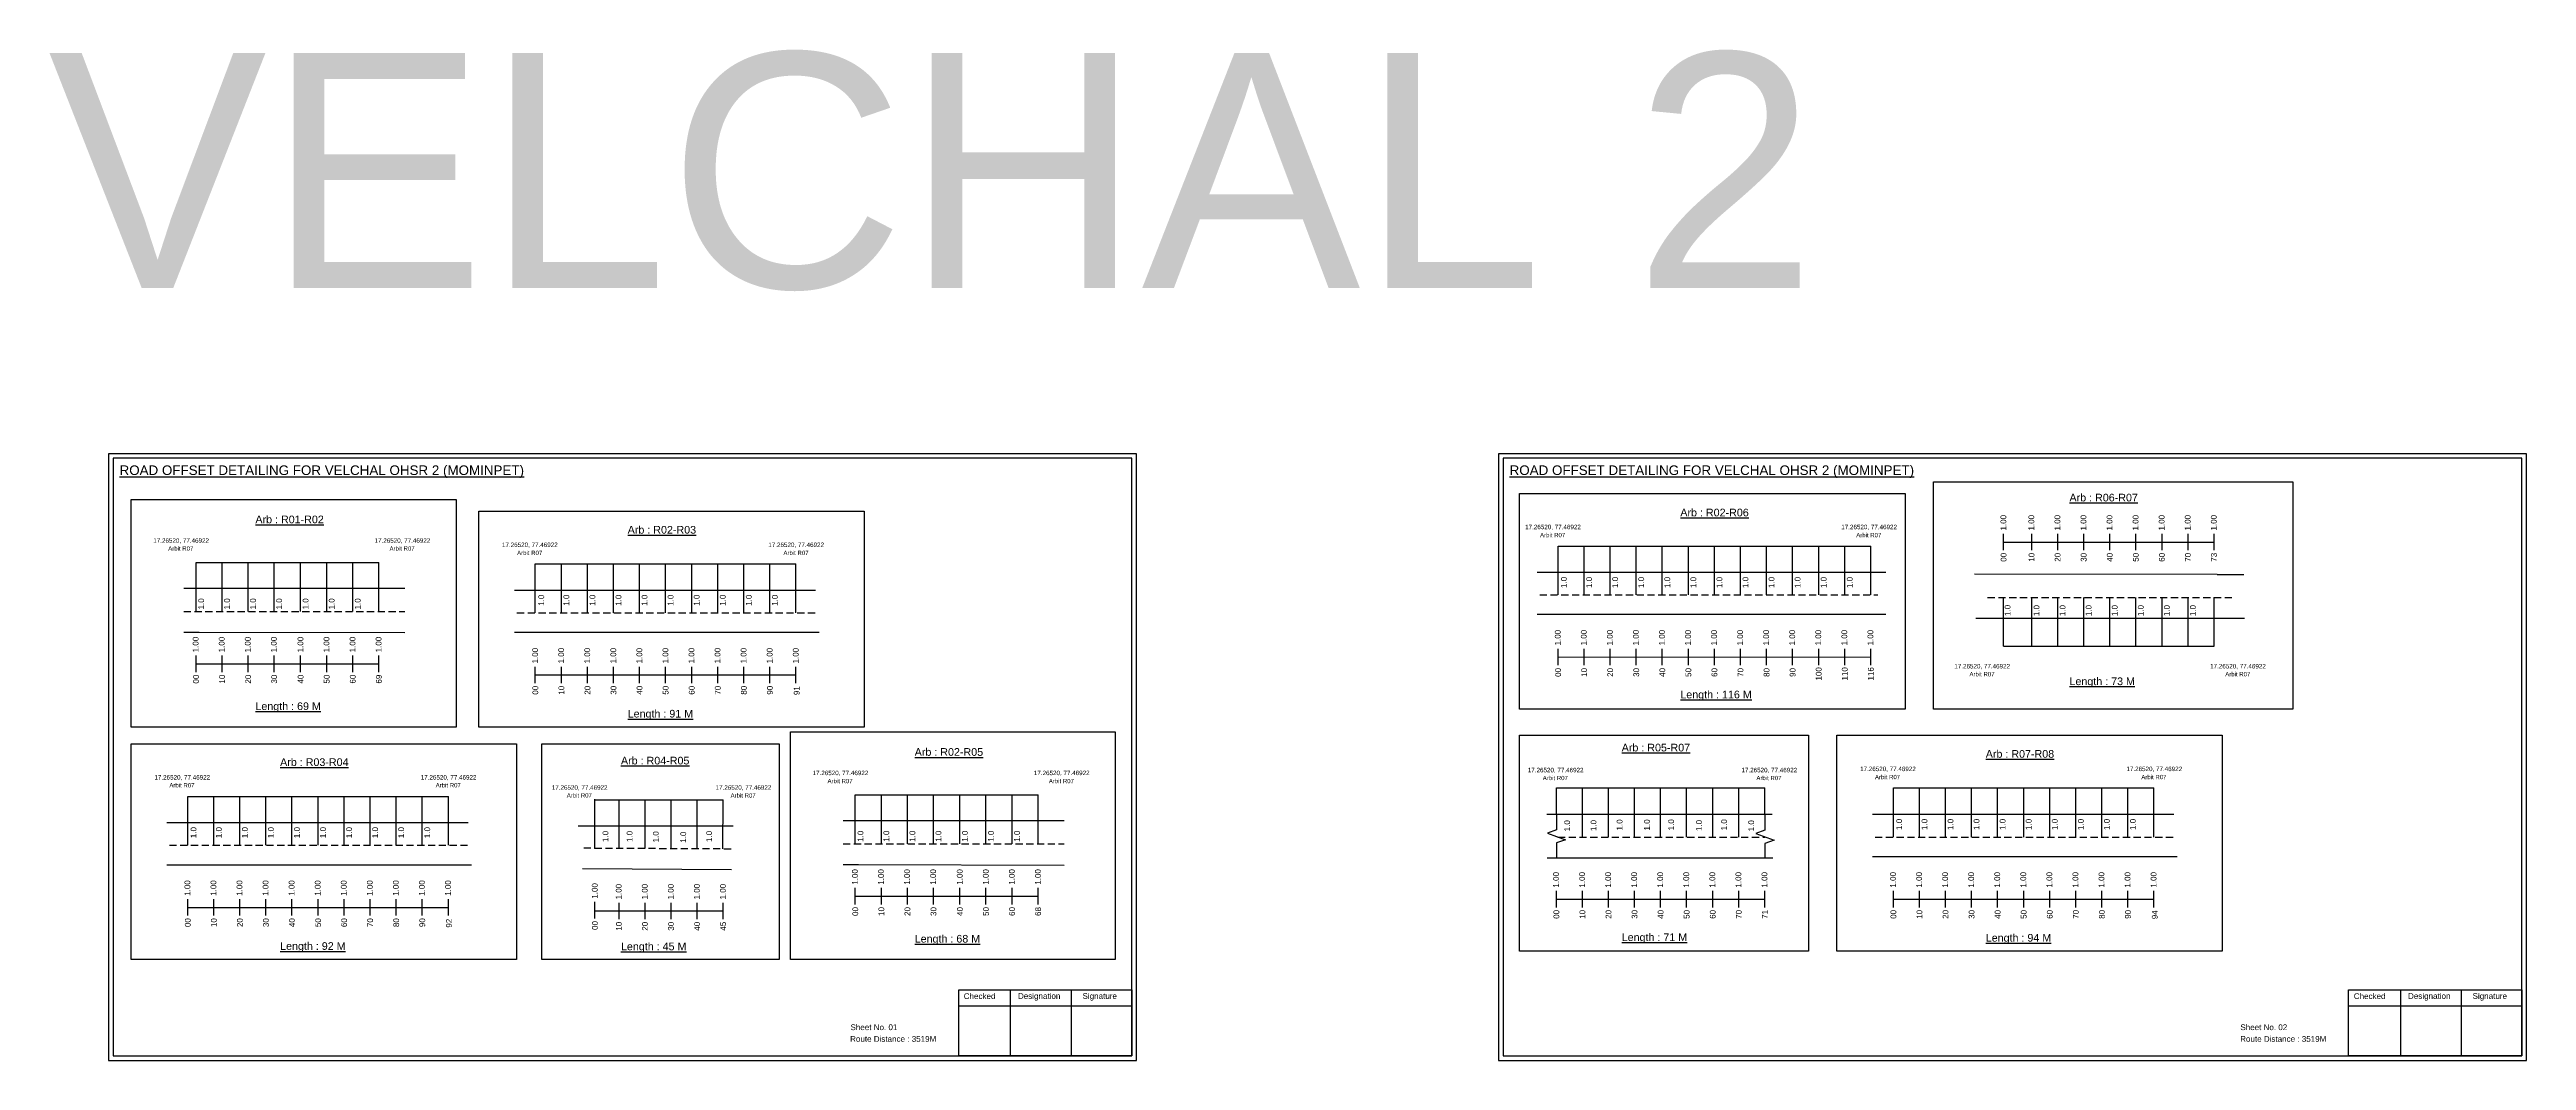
# Model space of a CAD drawing. Header units: inches. Extents: x -117 to 51867, y -12715 to 3423.
# Drawn here: x 36793 to 38086, y -590 to -62 of the extents above; entities that cross this region are included whole.
import ezdxf

# ---------------------------------------------------------------- set-up
doc = ezdxf.new("R2010")
doc.units = ezdxf.units.IN
doc.header["$MEASUREMENT"] = 0
doc.linetypes.add('DASHED2', pattern=[0.375, 0.25, -0.125])
doc.layers.add('PDF_Geometry', color=7, linetype='Continuous')
doc.layers.add('PDF_Text', color=5, linetype='Continuous')
doc.styles.add('PDF Arial', font='arial.ttf')
doc.styles.get("Standard").update_dxf_attribs({"font": 'arial.ttf'})

msp = doc.modelspace()

# ---------------------------------------------------------------- linework, layer by layer
at = {"color": 5}
for p, q in [((37580.3, -321), (37743.5, -321)), ((36869.4, -329.5), (36964.8, -329.5)), ((37046.5, -330.3), (37182.5, -330.3)), ((37812.8, -373.3), (37922.7, -373.3)), ((36865.1, -451.7), (37001.1, -451.7)), ((37213.5, -450.9), (37308.9, -450.9)), ((37579.4, -447.3), (37688.2, -447.3)), ((37755.3, -447.3), (37891.3, -447.3)), ((37077.6, -453.5), (37144.6, -453.5))]:
    msp.add_line(p, q, dxfattribs=at)
for p, q in [((37580.3, -346.5), (37580.3, -321)), ((37593.9, -346.5), (37593.9, -321)), ((37607.5, -346.5), (37607.5, -321)), ((37621.1, -346.5), (37621.1, -321)), ((37634.7, -346.5), (37634.7, -321)), ((37648.3, -346.5), (37648.3, -321)), ((37661.9, -346.5), (37661.9, -321)), ((37675.5, -346.5), (37675.5, -321)), ((37689.1, -346.5), (37689.1, -321)), ((37702.7, -346.5), (37702.7, -321)), ((37716.3, -346.5), (37716.3, -321)), ((37729.9, -346.5), (37729.9, -321)), ((37743.5, -346.5), (37743.5, -321)), ((36869.4, -355.1), (36869.4, -329.5)), ((36883, -355.1), (36883, -329.5)), ((36896.6, -355.1), (36896.6, -329.5)), ((36910.2, -355.1), (36910.2, -329.5)), ((36924, -355.1), (36924, -329.5)), ((36937.6, -355.1), (36937.6, -329.5)), ((36951.2, -355.1), (36951.2, -329.5)), ((36964.8, -355.1), (36964.8, -329.5)), ((37046.5, -355.9), (37046.5, -330.3)), ((37060.1, -355.9), (37060.1, -330.3)), ((37073.7, -355.9), (37073.7, -330.3)), ((37087.3, -355.9), (37087.3, -330.3)), ((37100.9, -355.9), (37100.9, -330.3)), ((37114.5, -355.9), (37114.5, -330.3)), ((37128.1, -355.9), (37128.1, -330.3)), ((37141.7, -355.9), (37141.7, -330.3)), ((37155.3, -355.9), (37155.3, -330.3)), ((37168.9, -355.9), (37168.9, -330.3)), ((37182.5, -355.9), (37182.5, -330.3)), ((37569.4, -334.7), (37751.3, -334.7)), ((37924.3, -335.9), (37797.6, -335.7)), ((37924.3, -335.9), (37938.2, -335.9)), ((36978.4, -343.2), (36863, -343.2)), ((37035.7, -344), (37192.8, -344)), ((37812.8, -373.3), (37812.8, -347.8)), ((37827.5, -373.3), (37827.5, -347.8)), ((37841.1, -373.3), (37841.1, -347.8)), ((37854.7, -373.3), (37854.7, -347.8)), ((37868.3, -373.3), (37868.3, -347.8)), ((37881.9, -373.3), (37881.9, -347.8)), ((37895.5, -373.3), (37895.5, -347.8)), ((37909.1, -373.3), (37909.1, -347.8)), ((37922.7, -373.3), (37922.7, -347.8)), ((37751.3, -356.8), (37569.4, -356.8)), ((37798.3, -358.6), (37924.3, -358.6)), ((37924.3, -358.6), (37938.5, -358.6)), ((36863, -365.9), (36871.1, -365.9)), ((36871.1, -365.9), (36978.4, -366.2)), ((37194.6, -366.2), (37035.7, -366.2)), ((36865.1, -477.2), (36865.1, -451.7)), ((36878.7, -477.2), (36878.7, -451.7)), ((36892.3, -477.2), (36892.3, -451.7)), ((36905.9, -477.2), (36905.9, -451.7)), ((36919.5, -477.2), (36919.5, -451.7)), ((36933.1, -477.2), (36933.1, -451.7)), ((36946.7, -477.2), (36946.7, -451.7)), ((36960.3, -477.2), (36960.3, -451.7)), ((36973.9, -477.2), (36973.9, -451.7)), ((36987.5, -477.2), (36987.5, -451.7)), ((37001.1, -477.2), (37001.1, -451.7)), ((37213.5, -476.4), (37213.5, -450.9)), ((37227.1, -476.4), (37227.1, -450.9)), ((37240.7, -476.4), (37240.7, -450.9)), ((37254.3, -476.4), (37254.3, -450.9)), ((37268.1, -476.4), (37268.1, -450.9)), ((37281.7, -476.4), (37281.7, -450.9)), ((37295.3, -476.4), (37295.3, -450.9)), ((37308.9, -476.4), (37308.9, -450.9)), ((37579.4, -461), (37579.4, -447.3)), ((37593, -472.9), (37593, -447.3)), ((37606.6, -472.9), (37606.6, -447.3)), ((37620.2, -472.9), (37620.2, -447.3)), ((37633.8, -472.9), (37633.8, -447.3)), ((37647.4, -472.9), (37647.4, -447.3)), ((37661, -472.9), (37661, -447.3)), ((37674.6, -472.9), (37674.6, -447.3)), ((37688.2, -461), (37688.2, -447.3)), ((37755.3, -472.9), (37755.3, -447.3)), ((37768.9, -472.9), (37768.9, -447.3)), ((37782.5, -472.9), (37782.5, -447.3)), ((37796.1, -472.9), (37796.1, -447.3)), ((37809.7, -472.9), (37809.7, -447.3)), ((37823.3, -472.9), (37823.3, -447.3)), ((37836.9, -472.9), (37836.9, -447.3)), ((37850.5, -472.9), (37850.5, -447.3)), ((37864.1, -472.9), (37864.1, -447.3)), ((37877.7, -472.9), (37877.7, -447.3)), ((37891.3, -472.9), (37891.3, -447.3)), ((36854.2, -465.3), (37011.4, -465.3)), ((37077.6, -478.8), (37077.6, -453.2)), ((37090.2, -478.8), (37090.2, -453.5)), ((37103.8, -478.9), (37103.8, -453.5)), ((37117.4, -478.8), (37117.4, -453.5)), ((37131, -479.1), (37131, -453.5)), ((37144.3, -479), (37144.6, -453.5)), ((37322.5, -464.5), (37207.1, -464.5)), ((37574.4, -461), (37692, -460.9)), ((37744.4, -461), (37901.6, -461)), ((37149.8, -467.2), (37068.9, -467.2)), ((37013.2, -487.5), (36854.2, -487.5)), ((37071.1, -489.4), (37148.8, -489.8)), ((37207.1, -487.2), (37215.2, -487.2)), ((37215.2, -487.2), (37322.5, -487.5)), ((37574.6, -483.7), (37692.3, -483.7)), ((37903.4, -483.2), (37744.4, -483.2))]:
    msp.add_line(p, q)
at = {"color": 217, "true_color": 0x93278f}
for p, q in [((37812.8, -323.2), (37812.8, -314.6)), ((37812.8, -318.9), (37922.7, -318.9)), ((37827.5, -323.2), (37827.5, -314.6)), ((37841.1, -323.2), (37841.1, -314.6)), ((37854.7, -323.2), (37854.7, -314.6)), ((37868.3, -323.2), (37868.3, -314.6)), ((37881.9, -323.2), (37881.9, -314.6)), ((37895.5, -323.2), (37895.5, -314.6)), ((37909.1, -323.2), (37909.1, -314.6)), ((37922.7, -323.2), (37922.7, -314.6)), ((37580.3, -383.2), (37580.3, -374.7)), ((37593.9, -383.2), (37593.9, -374.7)), ((37607.5, -383.2), (37607.5, -374.7)), ((37621.1, -383.2), (37621.1, -374.7)), ((37634.7, -383.2), (37634.7, -374.7)), ((37648.3, -383.2), (37648.3, -374.7)), ((37661.9, -383.2), (37661.9, -374.7)), ((37675.5, -383.2), (37675.5, -374.7)), ((37689.1, -383.2), (37689.1, -374.7)), ((37702.7, -383.2), (37702.7, -374.7)), ((37716.3, -383.2), (37716.3, -374.7)), ((37729.9, -383.2), (37729.9, -374.7)), ((37743.5, -383.2), (37743.5, -374.7)), ((36869.4, -386.8), (36869.4, -378.2)), ((36869.4, -382.5), (36964.8, -382.4)), ((36883, -386.8), (36883, -378.2)), ((36896.6, -386.8), (36896.6, -378.2)), ((36910.2, -386.8), (36910.2, -378.2)), ((36924, -386.8), (36924, -378.2)), ((36937.6, -386.8), (36937.6, -378.2)), ((36951.2, -386.8), (36951.2, -378.2)), ((36964.8, -386.8), (36964.8, -378.2)), ((37046.5, -392.6), (37046.5, -384)), ((37060.1, -392.6), (37060.1, -384)), ((37073.7, -392.6), (37073.7, -384)), ((37087.3, -392.6), (37087.3, -384)), ((37100.9, -392.6), (37100.9, -384)), ((37114.5, -392.6), (37114.5, -384)), ((37128.1, -392.6), (37128.1, -384)), ((37141.7, -392.6), (37141.7, -384)), ((37155.3, -392.6), (37155.3, -384)), ((37168.9, -392.6), (37168.9, -384)), ((37182.5, -392.6), (37182.5, -384)), ((37580.3, -379), (37743.5, -378.9)), ((37046.5, -388.3), (37182.5, -388.3)), ((37213.5, -508.1), (37213.5, -499.5)), ((37213.5, -503.8), (37308.9, -503.8)), ((37227.1, -508.1), (37227.1, -499.5)), ((37240.7, -508.1), (37240.7, -499.5)), ((37254.3, -508.1), (37254.3, -499.5)), ((37268.1, -508.1), (37268.1, -499.5)), ((37281.7, -508.1), (37281.7, -499.5)), ((37295.3, -508.1), (37295.3, -499.5)), ((37308.9, -508.1), (37308.9, -499.5)), ((37579.4, -509.6), (37579.4, -501)), ((37593, -509.6), (37593, -501)), ((37606.6, -509.6), (37606.6, -501)), ((37620.2, -509.6), (37620.2, -501)), ((37633.8, -509.6), (37633.8, -501)), ((37647.4, -509.6), (37647.4, -501)), ((37661, -509.6), (37661, -501)), ((37674.6, -509.6), (37674.6, -501)), ((37688.2, -509.6), (37688.2, -501)), ((37755.3, -509.6), (37755.3, -501)), ((37768.9, -509.6), (37768.9, -501)), ((37782.5, -509.6), (37782.5, -501)), ((37796.1, -509.6), (37796.1, -501)), ((37809.7, -509.6), (37809.7, -501)), ((37823.3, -509.6), (37823.3, -501)), ((37836.9, -509.6), (37836.9, -501)), ((37850.5, -509.6), (37850.5, -501)), ((37864.1, -509.6), (37864.1, -501)), ((37877.7, -509.6), (37877.7, -501)), ((37891.3, -509.6), (37891.3, -501)), ((36865.1, -513.9), (36865.1, -505.3)), ((36865.1, -509.6), (37001.1, -509.6)), ((36878.7, -513.9), (36878.7, -505.3)), ((36892.3, -513.9), (36892.3, -505.3)), ((36905.9, -513.9), (36905.9, -505.3)), ((36919.5, -513.9), (36919.5, -505.3)), ((36933.1, -513.9), (36933.1, -505.3)), ((36946.7, -513.9), (36946.7, -505.3)), ((36960.3, -513.9), (36960.3, -505.3)), ((36973.9, -513.9), (36973.9, -505.3)), ((36987.5, -513.9), (36987.5, -505.3)), ((37001.1, -513.9), (37001.1, -505.3)), ((37077.6, -515.4), (37077.6, -506.8)), ((37077.6, -511.5), (37144.6, -511.5)), ((37090.2, -515.8), (37090.2, -507.2)), ((37103.8, -515.8), (37103.8, -507.2)), ((37117.4, -515.8), (37117.4, -507.2)), ((37131, -515.8), (37131, -507.2)), ((37144.6, -515.8), (37144.6, -507.2)), ((37579.4, -505.3), (37688.2, -505.3)), ((37755.3, -505.3), (37891.3, -505.3))]:
    msp.add_line(p, q, dxfattribs=at)
at = {"linetype": 'DASHED2', "ltscale": 15}
for p, q in [((37570.7, -346.5), (37747.1, -346.5)), ((37804.5, -347.8), (37933.2, -347.8)), ((36863, -355.1), (36978.4, -355.1)), ((37036.9, -355.9), (37192.8, -355.9)), ((36855.5, -477.2), (37011.4, -477.2)), ((37207.1, -476.4), (37322.5, -476.4)), ((37580.2, -472.9), (37688.2, -472.9)), ((37745.7, -472.9), (37901.6, -472.9)), ((37071.8, -478.6), (37150.1, -479))]:
    msp.add_line(p, q, dxfattribs=at)
for points in [[(36835.5, -296.7), (37005.1, -296.7), (37005.1, -415.5), (36835.5, -415.5)], [(37560.2, -293.5), (37761.4, -293.5), (37761.4, -406.2), (37560.2, -406.2)], [(37776.2, -287.4), (37963.8, -287.4), (37963.8, -406.2), (37776.2, -406.2)], [(37017, -302.8), (37218.2, -302.8), (37218.2, -415.5), (37017, -415.5)], [(36835.5, -424.2), (37036.7, -424.2), (37036.7, -536.9), (36835.5, -536.9)], [(37049.9, -424.2), (37173.7, -424.2), (37173.7, -536.9), (37049.9, -536.9)], [(37179.6, -418), (37349.2, -418), (37349.2, -536.9), (37179.6, -536.9)], [(37560.2, -419.8), (37711, -419.8), (37711, -532.5), (37560.2, -532.5)], [(37725.7, -419.8), (37926.9, -419.8), (37926.9, -532.5), (37725.7, -532.5)]]:
    msp.add_lwpolyline(points, close=True)
at = {"linetype": 'Continuous'}
for points in [[(37579.4, -460.7), (37579.4, -469.1), (37574.7, -470.9), (37584.1, -474.3), (37579.4, -476), (37579.4, -483.4)], [(37688.2, -461), (37688.2, -469.4), (37683.5, -471.1), (37693, -474.6), (37688.2, -476.3), (37688.2, -483.7)]]:
    msp.add_lwpolyline(points, dxfattribs=at)
at = {"layer": 'PDF_Geometry'}
for points in [[(36823.8, -272.8), (36823.8, -589.5), (37360.2, -589.5), (37360.2, -272.8)], [(36826.1, -275.2), (36826.1, -587.1), (37357.8, -587.1), (37357.8, -275.2)], [(37549.2, -272.8), (37549.2, -589.5), (38085.7, -589.5), (38085.7, -272.8)], [(37551.6, -275.2), (37551.6, -587.1), (38083.3, -587.1), (38083.3, -275.2)]]:
    msp.add_lwpolyline(points, close=True, dxfattribs=at)
at = {"layer": 'PDF_Geometry', "color": 242, "true_color": 0xcc1f26}
for points in [[(37357.8, -587.2), (37267.5, -587.2), (37267.5, -552.6), (37357.8, -552.6)], [(38083.3, -587.2), (37992.9, -587.2), (37992.9, -552.6), (38083.3, -552.6)]]:
    msp.add_lwpolyline(points, close=True, dxfattribs=at)
for points in [[(37294.4, -552.6), (37294.4, -587.2)], [(37326.2, -552.6), (37326.2, -587.2)], [(38019.9, -552.6), (38019.9, -587.2)], [(38051.7, -552.6), (38051.7, -587.2)], [(37267.5, -561), (37357.8, -561)], [(37992.9, -561), (38083.3, -561)]]:
    msp.add_lwpolyline(points, dxfattribs=at)

# ---------------------------------------------------------------- texts
for s, height, p in [('VELCHAL 2', 122.54, (36792.2, -186.2)), ('Route Distance : 3519M', 3, (37210.8, -579.8)), ('Sheet No. 01', 3, (37211, -573.7)), ('Sheet No. 02', 3, (37936.4, -573.7)), ('Route Distance : 3519M', 3, (37936.3, -579.8))]:
    msp.add_text(s, height=height).set_placement(p)
at = {"color": 242, "true_color": 0xcd2027}
for s, height, p in [('%%UROAD OFFSET DETAILING FOR VELCHAL OHSR 2 (MOMINPET)', 5, (36829.5, -283.9)), ('%%UROAD OFFSET DETAILING FOR VELCHAL OHSR 2 (MOMINPET)', 5, (37555, -283.9)), ('%%UArb : R06-R07', 4, (37847.2, -297.7)), ('%%UArb : R01-R02', 4, (36900.4, -309.1)), ('%%UArb : R02-R06', 4, (37644.1, -305.5)), ('%%UArb : R02-R03', 4, (37094.7, -314.5)), ('%%ULength : 116 M', 4, (37644.1, -400.5)), ('%%ULength : 73 M', 4, (37847.2, -393.6)), ('%%ULength : 69 M', 4, (36900.4, -406.6)), ('%%ULength : 91 M', 4, (37094.7, -410.5)), ('%%UArb : R02-R05', 4, (37244.5, -430.5)), ('%%UArb : R05-R07', 4, (37613.5, -428.2)), ('%%UArb : R03-R04', 4, (36913.3, -435.8)), ('%%UArb : R04-R05', 4, (37091.2, -435)), ('%%UArb : R07-R08', 4, (37803.5, -431.5)), ('%%ULength : 92 M', 4, (36913.3, -531.8)), ('%%ULength : 45 M', 4, (37091.2, -532)), ('%%ULength : 68 M', 4, (37244.5, -528)), ('%%ULength : 71 M', 4, (37613.5, -527.2)), ('%%ULength : 94 M', 4, (37803.5, -527.5))]:
    msp.add_text(s, height=height, dxfattribs=at).set_placement(p)
at = {"color": 5}
for s, height, p in [('17.26520, 77.46922', 2.34, (37563.1, -312.2)), ('17.26520, 77.46922', 2.34, (37728.1, -312.2)), ('17.26520, 77.46922', 2.34, (36847.1, -319.3)), ('Arbit R07', 2.25, (36854.9, -323.4)), ('17.26520, 77.46922', 2.34, (36962.6, -319.3)), ('Arbit R07', 2.25, (36970.4, -323.4)), ('17.26520, 77.46922', 2.34, (37029.1, -321.5)), ('17.26520, 77.46922', 2.34, (37168.1, -321.5)), ('Arbit R07', 2.25, (37570.9, -316.4)), ('Arbit R07', 2.25, (37735.9, -316.4)), ('Arbit R07', 2.25, (37037, -325.7)), ('Arbit R07', 2.25, (37176, -325.7)), ('17.26520, 77.46922', 2.34, (37787.1, -384.9)), ('Arbit R07', 2.25, (37795, -389)), ('17.26520, 77.46922', 2.34, (37920.6, -384.9)), ('Arbit R07', 2.25, (37928.5, -389)), ('17.26520, 77.46922', 2.34, (37191.2, -440.6)), ('17.26520, 77.46922', 2.34, (37306.7, -440.6)), ('17.26520, 77.46922', 2.34, (37564.5, -439.1)), ('17.26520, 77.46922', 2.34, (37676, -439.1)), ('17.26520, 77.46922', 2.34, (37737.9, -438.5)), ('17.26520, 77.46922', 2.34, (37876.9, -438.5)), ('17.26520, 77.46922', 2.34, (36847.7, -442.9)), ('Arbit R07', 2.25, (36855.5, -447)), ('17.26520, 77.46922', 2.34, (36986.7, -442.9)), ('Arbit R07', 2.25, (36994.5, -447)), ('17.26520, 77.46922', 2.34, (37055.1, -448.2)), ('Arbit R07', 2.25, (37062.9, -452.3)), ('17.26520, 77.46922', 2.34, (37140.6, -448.2)), ('Arbit R07', 2.25, (37148.4, -452.3)), ('Arbit R07', 2.25, (37199, -444.8)), ('Arbit R07', 2.25, (37314.5, -444.8)), ('Arbit R07', 2.25, (37572.3, -443.2)), ('Arbit R07', 2.25, (37683.8, -443.2)), ('Arbit R07', 2.25, (37745.7, -442.7)), ('Arbit R07', 2.25, (37884.7, -442.7))]:
    msp.add_text(s, height=height, dxfattribs=at).set_placement(p)
at = {"color": 217, "true_color": 0x93278f}
for s, p in [('1.00', (37814.2, -312.9)), ('1.00', (37828.8, -312.9)), ('1.00', (37842.4, -312.9)), ('1.00', (37856, -312.9)), ('1.00', (37869.6, -312.9)), ('1.00', (37883.2, -312.9)), ('1.00', (37896.8, -312.9)), ('1.00', (37910.4, -312.9)), ('1.00', (37924, -312.9)), ('00', (37814.3, -329.2)), ('10', (37828.9, -329.2)), ('20', (37842.5, -329.2)), ('30', (37856.1, -329.2)), ('40', (37869.7, -329.2)), ('50', (37883.3, -329.2)), ('60', (37896.9, -329.2)), ('70', (37910.5, -329.2)), ('73', (37924.1, -329.2)), ('1.00', (36870.7, -376.5)), ('1.00', (36884.3, -376.5)), ('1.00', (36897.9, -376.5)), ('1.00', (36911.5, -376.5)), ('1.00', (36925.4, -376.5)), ('1.00', (36939, -376.5)), ('1.00', (36952.6, -376.5)), ('1.00', (36966.2, -376.5)), ('1.00', (37047.9, -382.3)), ('1.00', (37061.5, -382.3)), ('1.00', (37075.1, -382.3)), ('1.00', (37088.7, -382.3)), ('1.00', (37102.3, -382.3)), ('1.00', (37115.9, -382.3)), ('1.00', (37129.5, -382.3)), ('1.00', (37143.1, -382.3)), ('1.00', (37156.7, -382.3)), ('1.00', (37170.3, -382.3)), ('1.00', (37183.9, -382.3)), ('1.00', (37581.6, -372.9)), ('1.00', (37595.2, -372.9)), ('1.00', (37608.8, -372.9)), ('1.00', (37622.4, -372.9)), ('1.00', (37636, -372.9)), ('1.00', (37649.6, -372.9)), ('1.00', (37663.2, -372.9)), ('1.00', (37676.8, -372.9)), ('1.00', (37690.4, -372.9)), ('1.00', (37704, -372.9)), ('1.00', (37717.6, -372.9)), ('1.00', (37731.2, -372.9)), ('1.00', (37744.8, -372.9)), ('00', (37581.8, -389.3)), ('10', (37595.4, -389.3)), ('20', (37609, -389.3)), ('30', (37622.6, -389.3)), ('40', (37636.2, -389.3)), ('50', (37649.8, -389.3)), ('60', (37663.4, -389.3)), ('70', (37677, -389.3)), ('80', (37690.6, -389.3)), ('90', (37704.2, -389.3)), ('100', (37717.8, -391.2)), ('110', (37731.4, -391.2)), ('116', (37745, -391.2)), ('00', (36870.9, -392.8)), ('10', (36884.5, -392.8)), ('20', (36898.1, -392.8)), ('30', (36911.7, -392.8)), ('40', (36925.5, -392.8)), ('50', (36939.1, -392.8)), ('60', (36952.7, -392.8)), ('69', (36966.3, -392.8)), ('00', (37048, -398.6)), ('10', (37061.6, -398.6)), ('20', (37075.2, -398.6)), ('30', (37088.8, -398.6)), ('40', (37102.4, -398.6)), ('50', (37116, -398.6)), ('60', (37129.6, -398.6)), ('70', (37143.2, -398.6)), ('80', (37156.8, -398.6)), ('90', (37170.4, -398.6)), ('91', (37184.4, -398.8)), ('1.00', (37214.8, -497.8)), ('1.00', (37228.4, -497.8)), ('1.00', (37242, -497.8)), ('1.00', (37255.6, -497.8)), ('1.00', (37269.5, -497.8)), ('1.00', (37283.1, -497.8)), ('1.00', (37296.7, -497.8)), ('1.00', (37310.3, -497.8)), ('1.00', (36866.4, -503.6)), ('1.00', (36880, -503.6)), ('1.00', (36893.6, -503.6)), ('1.00', (36907.2, -503.6)), ('1.00', (36920.8, -503.6)), ('1.00', (36934.4, -503.6)), ('1.00', (36948, -503.6)), ('1.00', (36961.6, -503.6)), ('1.00', (36975.2, -503.6)), ('1.00', (36988.8, -503.6)), ('1.00', (37002.4, -503.6)), ('1.00', (37079, -505.1)), ('1.00', (37091.5, -505.5)), ('1.00', (37105.1, -505.5)), ('1.00', (37118.7, -505.5)), ('1.00', (37132.3, -505.5)), ('1.00', (37145.9, -505.5)), ('1.00', (37580.7, -499.3)), ('1.00', (37594.3, -499.3)), ('1.00', (37607.9, -499.3)), ('1.00', (37621.5, -499.3)), ('1.00', (37635.1, -499.3)), ('1.00', (37648.7, -499.3)), ('1.00', (37662.3, -499.3)), ('1.00', (37675.9, -499.3)), ('1.00', (37689.5, -499.3)), ('1.00', (37756.6, -499.3)), ('1.00', (37770.2, -499.3)), ('1.00', (37783.8, -499.3)), ('1.00', (37797.4, -499.3)), ('1.00', (37811, -499.3)), ('1.00', (37824.6, -499.3)), ('1.00', (37838.2, -499.3)), ('1.00', (37851.8, -499.3)), ('1.00', (37865.4, -499.3)), ('1.00', (37879, -499.3)), ('1.00', (37892.6, -499.3)), ('00', (36866.6, -519.9)), ('10', (36880.2, -519.9)), ('20', (36893.8, -519.9)), ('30', (36907.4, -519.9)), ('40', (36921, -519.9)), ('50', (36934.6, -519.9)), ('60', (36948.2, -519.9)), ('70', (36961.8, -519.9)), ('80', (36975.4, -519.9)), ('90', (36989, -519.9)), ('92', (37002.9, -520.2)), ('00', (37079.1, -521.4)), ('00', (37215, -514.1)), ('10', (37228.6, -514.1)), ('20', (37242.2, -514.1)), ('30', (37255.8, -514.1)), ('40', (37269.6, -514.1)), ('50', (37283.2, -514.1)), ('60', (37296.8, -514.1)), ('68', (37310.4, -514.1)), ('00', (37580.9, -515.6)), ('10', (37594.5, -515.6)), ('20', (37608.1, -515.6)), ('30', (37621.7, -515.6)), ('40', (37635.3, -515.6)), ('50', (37648.9, -515.6)), ('60', (37662.5, -515.6)), ('70', (37676.1, -515.6)), ('71', (37689.7, -515.6)), ('00', (37756.8, -515.6)), ('10', (37770.4, -515.6)), ('20', (37784, -515.6)), ('30', (37797.6, -515.6)), ('40', (37811.2, -515.6)), ('50', (37824.8, -515.6)), ('60', (37838.4, -515.6)), ('70', (37852, -515.6)), ('80', (37865.6, -515.6)), ('90', (37879.2, -515.6)), ('94', (37893.2, -515.8)), ('10', (37091.6, -521.8)), ('20', (37105.2, -521.8)), ('30', (37118.8, -521.8)), ('40', (37132.4, -521.8)), ('45', (37146, -521.8))]:
    msp.add_text(s, height=3, rotation=90, dxfattribs=at).set_placement(p)
for p in [(36873.6, -354.1), (36887.1, -354.1), (36900.7, -354.1), (36914.3, -354.1), (36928.1, -354.1), (36941.7, -354.1), (36955.3, -354.1), (37051.1, -352.2), (37064.2, -352.2), (37077.8, -352.2), (37091.4, -352.2), (37105, -352.2), (37118.6, -352.2), (37132.2, -352.2), (37145.8, -352.2), (37159.4, -352.2), (37173, -352.2), (37584.8, -342.9), (37598, -342.9), (37611.6, -342.9), (37625.2, -342.9), (37638.8, -342.9), (37652.4, -342.9), (37666, -342.9), (37679.6, -342.9), (37693.2, -342.9), (37706.8, -342.9), (37720.4, -342.9), (37734, -342.9), (37816.4, -357.5), (37831.5, -357.6), (37845.1, -357.6), (37858.7, -357.6), (37872.3, -357.6), (37885.9, -357.6), (37899.5, -357.6), (37913.1, -357.6), (37586.5, -469.9), (37600.3, -469.8), (37613.9, -469.5), (37628.2, -469.5), (37640.8, -469.4), (37655.3, -469.8), (37668.4, -469.4), (37682.6, -469.9), (37759.8, -469.2), (37773, -469.2), (37786.6, -469.2), (37800.2, -469.2), (37813.8, -469.2), (37827.4, -469.2), (37841, -469.2), (37854.6, -469.2), (37868.2, -469.2), (37881.8, -469.2), (36869.6, -473.5), (36882.8, -473.5), (36896.4, -473.5), (36910, -473.5), (36923.6, -473.5), (36937.2, -473.5), (36950.8, -473.5), (36964.4, -473.5), (36978, -473.5), (36991.6, -473.5), (37084.6, -475.5), (37097.2, -475.5), (37110.9, -475.7), (37125.2, -475.9), (37138.7, -475.5), (37217.7, -475.4), (37231.2, -475.4), (37244.8, -475.4), (37258.4, -475.4), (37272.2, -475.4), (37285.8, -475.4), (37299.4, -475.4)]:
    msp.add_text('1.0', height=3, rotation=90).set_placement(p)
at = {"layer": 'PDF_Text', "color": 7, "attachment_point": 7, "style": 'PDF Arial'}
for s, insert, char_height in [('Checked', (37270.1, -557.5), 3), ('Designation', (37298.4, -558.3), 3.001), ('Signature', (37332.1, -558.3), 3), ('Checked', (37995.6, -557.5), 3), ('Designation', (38023.9, -558.3), 3.001), ('Signature', (38057.6, -558.3), 3)]:
    msp.add_mtext(s, dxfattribs=dict(at, insert=insert, char_height=char_height))

doc.saveas('drawing.dxf')
